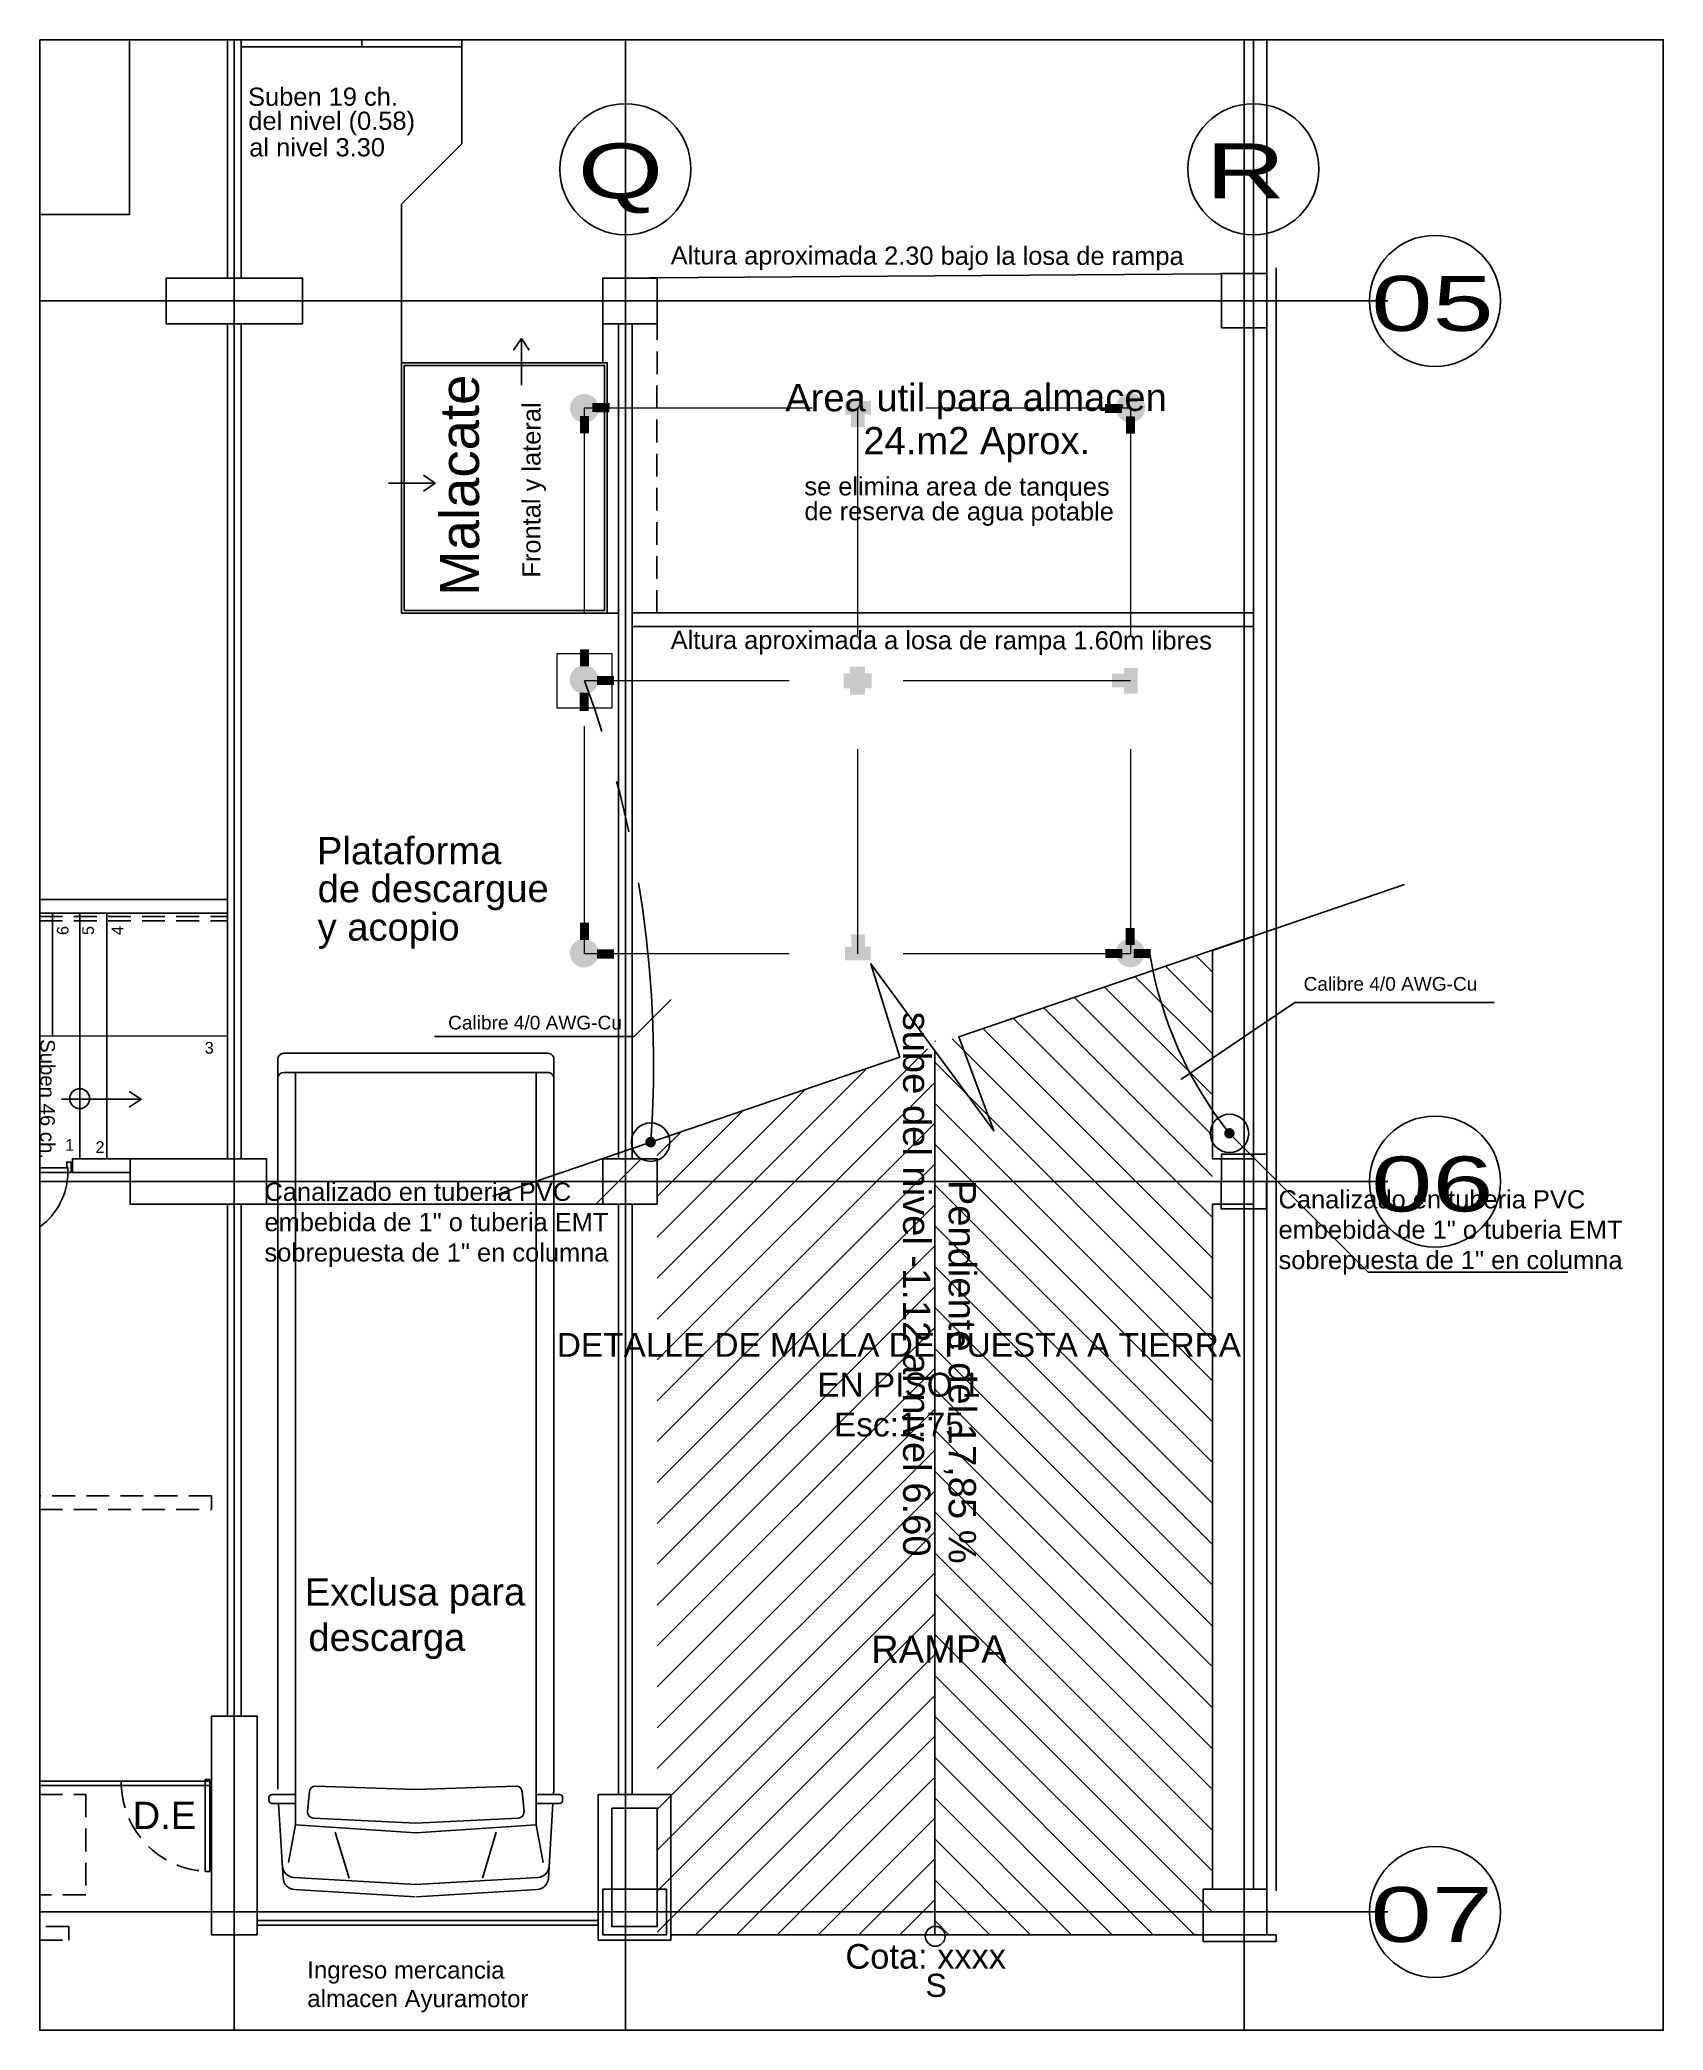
# Model space of a CAD drawing. Header units: millimetres. Extents: x 4.4 to 81.4, y 5.1 to 81.2.
# Drawn here: x 62.03 to 79.87, y 9.7 to 31.56 of the extents above; entities that cross this region are included whole.
import ezdxf

# ---------------------------------------------------------------- set-up
doc = ezdxf.new("R2010")
doc.units = ezdxf.units.MM
for name, pattern in [('CENTER', [50.8, 31.75, -6.35, 6.35, -6.35]), ('CONTINUA', [0]), ('DASHED2', [0.375, 0.25, -0.125])]:
    doc.linetypes.add(name, pattern=pattern)
doc.layers.get('Defpoints').update_dxf_attribs({"color": 8})
for name, color, linetype in [('_AMOBLAMIENTO', 252, 'Continuous'), ('_AUTOMOBILES', 8, 'Continuous'), ('AREA PARQUEO', 8, 'Continuous'), ('Bajante', 3, 'CENTER'), ('DIM', 8, 'Continuous'), ('DIM-25', 8, 'Continuous'), ('EJE-ESTRUCTURA', 8, 'CENTER'), ('Estructura', 6, 'Continuous'), ('F-2', 8, 'Continuous'), ('JCA_TEXTO1', 8, 'Continuous'), ('JCA_TEXTO2', 8, 'Continuous'), ('LINEA-1', 8, 'Continuous'), ('MURO', 8, 'Continuous'), ('Piso', 8, 'Continuous'), ('plano', 7, 'Continuous'), ('PROYECCION', 8, 'DASHED2'), ('RE80', 7, 'Continuous'), ('TEXTOS', 8, 'Continuous'), ('Textos-espacios', 8, 'Continuous'), ('Vidrio', 8, 'Continuous')]:
    doc.layers.add(name, color=color, linetype=linetype)
for name, color, linetype, lineweight in [('Escalas', 8, 'Continuous', 25), ('MALLAPT', 7, 'CONTINUA', 15), ('TEXTOELECTRICO', 7, 'Continuous', 25)]:
    doc.layers.add(name, color=color, linetype=linetype, lineweight=lineweight)
doc.styles.get("Standard").update_dxf_attribs({"font": 'arial.ttf'})
doc.styles.add('style2', font='stylu.ttf', dxfattribs={"width": 1.5})

msp = doc.modelspace()

# ---------------------------------------------------------------- texts
at = {"layer": 'JCA_TEXTO2', "style": 'style2', "width": 1.5}
for s, height, p in [('Q', 0.603, (67.945, 29.822)), ('R', 0.603, (74.846, 29.822)), ('05', 0.6031, (76.666, 28.366)), ('06', 0.6031, (76.665, 18.691)), ('07', 0.6031, (76.658, 10.666))]:
    msp.add_text(s, height=height, rotation=0.0293, dxfattribs=at).set_placement(p)
at = {"layer": 'plano', "color": 7, "insert": (71.475, 17.357), "char_height": 0.2625, "width": 7.73932, "attachment_point": 2}
msp.add_mtext('DETALLE DE MALLA DE PUESTA A TIERRA EN PISO 1\\PEsc:1.75', dxfattribs=at)
at = {"layer": 'TEXTOELECTRICO', "attachment_point": 1}
for s, insert, char_height, width in [('Calibre 4/0 AWG-Cu', (75.922, 21.267, -1417.062), 0.15, 1.90089), ('Calibre 4/0 AWG-Cu', (66.521, 20.841, -1417.062), 0.15, 1.90089), ('Canalizado en tuberia PVC embebida de 1" o tuberia EMT sobrepuesta de 1" en columna', (64.503, 19.008), 0.2, 4.01035), ('Canalizado en tuberia PVC embebida de 1" o tuberia EMT sobrepuesta de 1" en columna', (75.647, 18.925, 13.681), 0.2, 4.01035)]:
    msp.add_mtext(s, dxfattribs=dict(at, insert=insert, char_height=char_height, width=width))
at = {"layer": 'TEXTOS'}
for s, height, rotation, p in [('Suben 19 ch.', 0.2, 0.0669, (64.323, 30.838)), ('del nivel (0.58)', 0.2, 0.0669, (64.325, 30.573, 0)), ('al nivel 3.30', 0.2, 0.0669, (64.336, 30.282, 0)), ('Altura aproximada 2.30 bajo la losa de rampa', 0.2, 359.9331, (68.967, 29.096)), (' Malacate', 0.429, 90.0669, (66.862, 25.288)), ('Area util para almacen', 0.3, 0.0669, (70.226, 27.482)), ('Frontal y lateral', 0.2, 89.9331, (67.535, 25.655)), ('24.m2 Aprox. ', 0.3, 0.0669, (71.084, 27.009)), ('se elimina area de tanques ', 0.2, 359.9331, (70.436, 26.559)), ('de reserva de agua potable', 0.2, 359.9331, (70.436, 26.286)), ('Altura aproximada a losa de rampa 1.60m libres', 0.2, 359.9331, (68.967, 24.871)), ('Plataforma', 0.3, 0.0669, (65.08, 22.505)), ('de descargue', 0.3, 0.0669, (65.087, 22.088)), ('y acopio', 0.3, 0.0669, (65.087, 21.666)), ('6', 0.128, 89.9331, (62.35, 21.728, 324.057)), ('5', 0.128, 89.9331, (62.628, 21.728, 324.057)), ('4', 0.128, 89.9331, (62.95, 21.728, 324.057)), ('Suben 46 ch.', 0.16, 269.9331, (62.04, 20.585)), ('3', 0.128, 359.9331, (63.846, 20.426, 324.057)), ('1', 0.128, 359.9331, (62.312, 19.358, 324.057)), ('2', 0.128, 359.9331, (62.646, 19.335, 324.057)), ('Exclusa para', 0.3, 0.0669, (64.946, 14.36)), ('descarga', 0.3, 0.0669, (64.986, 13.862)), ('RAMPA', 0.3, 0.0669, (71.17, 13.732)), ('D.E', 0.3, 0.0669, (63.054, 11.906)), ('Cota: xxxx', 0.2706, 0.0669, (70.887, 10.372)), ('Ingreso mercancia', 0.18864, 359.9331, (64.973, 10.265)), ('S', 0.254, 0.0669, (71.766, 10.062)), ('almacen Ayuramotor', 0.18864, 359.9331, (64.973, 9.951))]:
    msp.add_text(s, height=height, rotation=rotation, dxfattribs=at).set_placement(p)
at = {"layer": 'Textos-espacios', "char_height": 0.3, "attachment_point": 1, "rotation": 270}
for s, insert in [('sube del nivel -1.12 al nivel 6.60', (71.821, 20.887)), ('Pendiente del 17,85 %', (72.322, 19.039))]:
    msp.add_mtext_dynamic_manual_height_columns(s, width=8.83831, gutter_width=5, heights=[0], dxfattribs=dict(at, insert=insert))

# ---------------------------------------------------------------- blocks, each defined once
blk = doc.blocks.new('A$C47F36299')
at = {"layer": '_AUTOMOBILES'}
for p, q in [((1.025, 3.121), (0.203, 3.071)), ((1.025, 2.935), (1.025, 3.194)), ((1.058, 3.227), (1.089, 3.227)), ((1.123, 3.194), (1.123, 2.935)), ((9.2, 3.13), (1.182, 3.13)), ((9.056, 0.163), (9.056, 3.063)), ((9.266, 0.163), (9.266, 3.063)), ((0.078, 2.946), (0, 1.621)), ((0.212, 2.954), (0.133, 1.613)), ((0.377, 3.013), (0.79, 2.935)), ((0.79, 2.935), (0.703, 1.613)), ((0.79, 2.935), (9.056, 2.935)), ((0.808, 1.613), (0.864, 2.739)), ((0.935, 2.803), (1.153, 2.783)), ((1.216, 2.714), (1.179, 1.613)), ((0.71, 2.498), (0.202, 2.345)), ((0.078, 0.281), (0, 1.606)), ((0.078, 0.281), (0, 1.606)), ((0.212, 0.273), (0.133, 1.613)), ((0.212, 0.273), (0.133, 1.613)), ((0.79, 0.292), (0.703, 1.613)), ((0.808, 1.613), (0.864, 0.488)), ((1.216, 0.512), (1.179, 1.613)), ((0.71, 0.729), (0.202, 0.882)), ((0.935, 0.424), (1.153, 0.444)), ((0.377, 0.213), (0.79, 0.292)), ((0.79, 0.292), (9.056, 0.292)), ((1.025, 0.292), (1.025, 0.033)), ((1.123, 0.033), (1.123, 0.292)), ((1.025, 0.106), (0.203, 0.155)), ((1.182, 0.097), (1.123, 0.1)), ((9.2, 0.097), (1.182, 0.097)), ((1.058, 0), (1.089, 0))]:
    blk.add_line(p, q, dxfattribs=at)
for centre, radius, start, end in [((0.211, 2.938), 0.133, 93.4265, 176.6512), ((0.345, 2.946), 0.133, 93.4265, 176.6512), ((1.058, 3.194), 0.0333, 90, 180), ((1.089, 3.194), 0.0333, 0, 90), ((8.989, 3.063), 0.0667, 0, 90), ((9.2, 3.063), 0.0667, 0, 90), ((0.931, 2.736), 0.0667, 86.6897, 177.3281), ((1.149, 2.716), 0.0667, 358.2187, 86.6897), ((0.931, 0.491), 0.0667, 182.6719, 273.3103), ((1.149, 0.51), 0.0667, 273.3103, 1.7813), ((0.211, 0.289), 0.133, 183.3488, 266.5735), ((0.211, 0.289), 0.133, 183.3488, 266.5735), ((0.345, 0.28), 0.133, 183.3488, 266.5735), ((0.345, 0.28), 0.133, 183.3488, 266.5735), ((1.058, 0.033), 0.0333, 180, 270), ((1.089, 0.033), 0.0333, 270, 0), ((8.989, 0.163), 0.0667, 270, 0), ((9.2, 0.163), 0.0667, 270, 0)]:
    blk.add_arc(centre, radius, start, end, dxfattribs=at)

# ---------------------------------------------------------------- hatches: boundary and pattern name
h = msp.add_hatch(color=3)
edge = h.paths.add_edge_path()
edge.add_arc((68.018, 27.515), 0.158, 269.7289, 629.7289)
for points in [[(68.294, 27.472), (68.106, 27.473), (68.106, 27.573), (68.295, 27.572)], [(71.167, 27.594), (70.885, 27.594), (70.885, 27.445), (71.167, 27.445)], [(70.948, 27.594), (70.948, 27.311), (71.098, 27.311), (71.098, 27.594)], [(73.928, 27.462), (73.739, 27.463), (73.74, 27.562), (73.928, 27.562)], [(68.07, 27.429), (68.069, 27.241), (67.969, 27.241), (67.97, 27.43)], [(73.97, 27.237), (73.971, 27.426), (74.071, 27.425), (74.07, 27.237)], [(68.069, 24.68), (68.069, 24.868), (67.969, 24.868), (67.969, 24.68)], [(68.345, 24.574), (68.157, 24.574), (68.157, 24.475), (68.345, 24.475)], [(71.174, 24.44), (70.866, 24.44), (70.866, 24.604), (71.174, 24.604)], [(71.102, 24.676), (71.102, 24.368), (70.938, 24.368), (70.938, 24.676)], [(74.098, 24.6), (73.816, 24.6), (73.816, 24.45), (74.098, 24.45)], [(74.099, 24.381), (74.099, 24.663), (73.949, 24.663), (73.949, 24.381)], [(67.967, 24.189), (67.967, 24.39), (68.067, 24.389), (68.066, 24.188)], [(68.069, 21.675), (68.069, 21.864), (67.969, 21.864), (67.969, 21.675)], [(71.101, 21.453), (71.101, 21.735), (70.952, 21.735), (70.952, 21.453)], [(73.966, 21.618), (73.967, 21.806), (74.067, 21.805), (74.066, 21.617)], [(68.345, 21.57), (68.157, 21.57), (68.157, 21.47), (68.345, 21.47)], [(70.882, 21.452), (71.165, 21.452), (71.165, 21.602), (70.882, 21.602)], [(73.742, 21.575), (73.93, 21.574), (73.93, 21.474), (73.742, 21.475)], [(74.053, 21.575), (74.242, 21.574), (74.241, 21.474), (74.053, 21.475)]]:
    msp.add_hatch(color=2).paths.add_polyline_path(points)
h = msp.add_hatch(color=3)
edge = h.paths.add_edge_path()
edge.add_arc((74.02, 27.522), 0.162, 0, 360)
h = msp.add_hatch(color=3)
edge = h.paths.add_edge_path()
edge.add_arc((68.016, 24.533), 0.158, 90, 450, ccw=False)
h = msp.add_hatch(color=3)
edge = h.paths.add_edge_path()
edge.add_arc((68.016, 21.529), 0.158, 90, 450, ccw=False)
h = msp.add_hatch(color=3)
edge = h.paths.add_edge_path()
edge.add_arc((74.018, 21.532), 0.158, 89.7289, 449.7289)
h = msp.add_hatch(color=256)
h.dxf.hatch_style = 1
h.paths.add_polyline_path([(68.805, 19.453, 1), (68.688, 19.453, 1)])
h = msp.add_hatch(color=256)
h.dxf.hatch_style = 1
h.paths.add_polyline_path([(75.165, 19.55, 1), (75.049, 19.55, 1)])
at = {"layer": 'Piso'}
h = msp.add_hatch(dxfattribs=at)
h.set_pattern_fill('ANSI31', color=256, scale=0.1, angle=-41.916, style=0)
h.set_pattern_definition([(135, (73.6803, 32.88672), (0.2245064, 0.2245064), [])])
edge = h.paths.add_edge_path()
edge.add_line((71.869, 20.452), (71.869, 10.746))
edge.add_line((72.019, 10.745), (74.92, 10.746))
edge.add_line((74.92, 10.746), (74.92, 21.551))
edge.add_line((74.92, 21.551), (71.779, 20.493))
h = msp.add_hatch(dxfattribs=at)
h.set_pattern_fill('ANSI31', color=256, scale=0.1, style=0)
h.set_pattern_definition([(45, (-1283.23943, 4920.19872), (-0.224506403, 0.224506403), [])])
edge = h.paths.add_edge_path()
edge.add_line((71.869, 20.571), (71.869, 10.745))
edge.add_line((71.818, 10.745), (68.82, 10.745))
edge.add_line((68.82, 10.745), (68.82, 19.477))
edge.add_line((68.82, 19.477), (71.927, 20.526))

# ---------------------------------------------------------------- linework, layer by layer
for centre in [(75.108, 19.549), (68.747, 19.453)]:
    msp.add_circle(centre, 0.211)
at = {"layer": 'AREA PARQUEO'}
for p, q in [((62.172, 20.619), (62.172, 21.969)), ((62.472, 19.27), (62.472, 21.969)), ((62.771, 19.27), (62.772, 21.969)), ((74.92, 10.745), (68.97, 10.745))]:
    msp.add_line(p, q, dxfattribs=at)
for points in [[(68.22, 18.77), (68.22, 19.27), (68.395, 19.27), (68.395, 25.265), (66.009, 25.265), (66.01, 29.759), (66.671, 30.42), (66.671, 31.486), (64.246, 31.486), (64.246, 28.945), (64.921, 28.945), (64.921, 28.445), (64.246, 28.445), (64.246, 19.27), (64.526, 19.27), (64.526, 18.77)], [(75.37, 21.711), (74.92, 21.557), (74.92, 19.27), (75.37, 19.27)], [(75.37, 18.77), (74.92, 18.77), (74.92, 11.245), (75.37, 11.245)]]:
    msp.add_lwpolyline(points, close=True, dxfattribs=at)
at = {"layer": 'Bajante', "ltscale": 0.09}
for centre, radius, start, end in [((56.789, 20.323), 11.99, 355.8358, 20.4977), ((78.484, 22.227), 4.31, 189.4216, 218.4207)]:
    msp.add_arc(centre, radius, start, end, dxfattribs=at)
at = {"layer": 'Defpoints', "ltscale": 0.03}
msp.add_lwpolyline([(75.52, 31.564), (75.52, 28.995), (68.22, 28.945), (68.22, 28.015), (66.01, 28.015), (66.01, 29.759), (66.671, 30.42), (66.671, 31.486), (64.246, 31.486), (64.246, 31.564)], dxfattribs=at)
at = {"layer": 'DIM', "ltscale": 0.03}
msp.add_line((62.034, 20.619), (64.096, 20.62), dxfattribs=at)
at = {"layer": 'DIM-25'}
msp.add_arc((61.591, 19.128), 0.751, 306.1155, 359.4867, dxfattribs=at)
at = {"layer": 'EJE-ESTRUCTURA'}
for p, q in [((64.171, 31.564), (64.171, 9.696)), ((64.171, 31.564), (64.171, 9.696)), ((68.47, 31.564), (68.47, 9.696)), ((75.27, 31.564), (75.27, 9.696)), ((62.034, 28.695), (76.847, 28.695)), ((62.034, 19.02), (76.847, 19.02)), ((62.034, 10.995), (76.847, 10.995))]:
    msp.add_line(p, q, dxfattribs=at)
at = {"layer": 'Escalas'}
msp.add_lwpolyline([(65.571, 31.564), (65.571, 31.486), (66.671, 31.486), (66.671, 31.564)], dxfattribs=at)
for points in [[(65.471, 31.486), (65.471, 31.486), (64.371, 31.486), (64.371, 31.486)], [(66.671, 31.486), (66.671, 31.486), (65.571, 31.486), (65.571, 31.486)]]:
    msp.add_lwpolyline(points, close=True, dxfattribs=at)
at = {"layer": 'Estructura'}
for points in [[(64.921, 28.945), (64.921, 28.445), (63.421, 28.445), (63.421, 28.945)], [(68.82, 28.445), (68.82, 28.945), (68.22, 28.945), (68.22, 28.445)], [(75.52, 28.4), (75.52, 28.995), (75.019, 28.995), (75.019, 28.4)], [(63.026, 19.27), (64.526, 19.27), (64.526, 18.77), (63.026, 18.77)], [(68.82, 18.77), (68.82, 19.27), (68.22, 19.27), (68.22, 18.77)], [(75.515, 18.721), (75.52, 19.321), (75.019, 19.32), (75.015, 18.72)], [(63.921, 10.745), (63.921, 13.145), (64.421, 13.145), (64.421, 10.745)], [(68.92, 10.745), (68.92, 11.245), (68.22, 11.245), (68.22, 10.745)], [(75.52, 10.745), (75.52, 11.245), (74.82, 11.245), (74.82, 10.745)]]:
    msp.add_lwpolyline(points, close=True, dxfattribs=at)
at = {"layer": 'F-2'}
for points in [[(62.034, 19.121), (62.342, 19.121), (62.342, 19.172), (62.034, 19.172)], [(62.329, 19.172), (62.329, 19.234), (62.38, 19.234), (62.38, 19.121), (62.342, 19.121), (62.342, 19.172), (62.329, 19.172)], [(62.393, 19.134), (62.38, 19.134), (62.38, 19.221), (62.393, 19.221)]]:
    msp.add_lwpolyline(points, dxfattribs=at)
at = {"layer": 'JCA_TEXTO1', "linetype": 'Continuous'}
for centre in [(68.47, 30.142), (68.47, 30.142), (75.37, 30.142), (75.37, 30.142), (77.367, 28.695), (77.367, 19.02), (77.367, 10.995)]:
    msp.add_circle(centre, 0.72, dxfattribs=at)
at = {"layer": 'LINEA-1'}
msp.add_lwpolyline([(67.009, 18.858), (71.484, 20.388), (71.167, 21.413), (72.519, 19.577), (72.133, 20.61), (77.03, 22.284)], dxfattribs=at)
at = {"layer": 'MALLAPT', "color": 7, "linetype": 'DASHED2', "ltscale": 10}
msp.add_lwpolyline([(74.02, 27.522), (74.02, 21.522), (68.02, 21.522), (68.02, 27.522)], close=True, dxfattribs=at)
for points in [[(71.02, 27.522), (71.02, 21.522)], [(74.02, 24.522), (68.02, 24.522)]]:
    msp.add_lwpolyline(points, dxfattribs=at)
at = {"layer": 'MALLAPT', "ltscale": 10}
msp.add_lwpolyline([(67.72, 24.822), (68.32, 24.822), (68.32, 24.222), (67.72, 24.222)], close=True, dxfattribs=at)
at = {"layer": 'MURO'}
for points in [[(64.246, 31.564), (64.246, 28.945), (64.096, 28.945), (64.096, 31.564)], [(75.37, 31.564), (75.37, 11.245), (75.52, 11.245), (75.52, 31.564)], [(62.034, 22.12), (64.096, 22.12), (64.096, 21.97), (62.034, 21.97)]]:
    msp.add_lwpolyline(points, dxfattribs=at)
for points in [[(64.096, 28.445), (64.096, 19.27), (64.246, 19.27), (64.246, 28.445)], [(68.545, 28.445), (68.545, 19.27), (68.395, 19.27), (68.395, 28.445)], [(66.01, 25.265), (68.27, 25.265), (68.27, 28.015), (66.01, 28.015)], [(66.039, 25.295), (68.24, 25.295), (68.24, 27.986), (66.039, 27.986)], [(68.545, 25.117), (68.545, 25.267), (75.371, 25.269), (75.371, 25.119)], [(63.026, 19.12), (63.026, 19.27), (62.393, 19.27), (62.393, 19.12)], [(64.095, 18.77), (64.095, 13.145), (64.245, 13.145), (64.245, 18.77)], [(68.545, 12.286), (68.545, 18.77), (68.395, 18.77), (68.395, 12.286)], [(68.17, 12.286), (68.97, 12.286), (68.97, 10.686), (68.17, 10.686)], [(68.32, 12.136), (68.82, 12.136), (68.82, 10.836), (68.32, 10.836)], [(75.62, 10.745), (74.82, 10.745), (74.82, 10.672), (75.62, 10.672)]]:
    msp.add_lwpolyline(points, close=True, dxfattribs=at)
at = {"layer": 'Piso'}
for p, q in [((75.62, 11.228, 0.039), (75.62, 29.057, -41.216)), ((71.869, 10.745), (71.869, 20.46))]:
    msp.add_line(p, q, dxfattribs=at)
msp.add_lwpolyline([(63.021, 31.564), (63.021, 29.646), (62.034, 29.646)], dxfattribs=at)
at = {"layer": 'PROYECCION'}
for p, q in [((68.814, 25.266), (68.817, 28.445)), ((62.034, 21.933), (64.096, 21.933)), ((62.034, 21.883), (64.096, 21.883))]:
    msp.add_line(p, q, dxfattribs=at)
for points in [[(62.034, 15.417), (63.921, 15.417), (63.921, 15.567), (62.034, 15.567)], [(62.034, 12.286), (62.538, 12.286), (62.538, 11.184), (62.034, 11.184)], [(62.034, 10.685), (62.351, 10.685), (62.351, 10.835), (62.034, 10.835)]]:
    msp.add_lwpolyline(points, dxfattribs=at)
msp.add_arc((63.907, 12.418), 0.978, 181.9845, 266.7767, dxfattribs=at)
at = {"layer": 'RE80', "color": 7}
msp.add_lwpolyline([(62.034, 31.564), (79.874, 31.564), (79.874, 9.696), (62.034, 9.696)], close=True, dxfattribs=at)
at = {"layer": 'TEXTOELECTRICO'}
for points in [[(68.973, 21.019), (68.565, 20.612), (66.373, 20.612)], [(74.574, 20.141), (75.825, 20.986), (78.018, 20.986)], [(75.108, 19.549), (76.632, 18.024), (78.825, 18.024)], [(68.641, 19.27), (68.143, 18.773), (65.95, 18.773)]]:
    msp.add_lwpolyline(points, dxfattribs=at)
at = {"layer": 'TEXTOS'}
for points in [[(67.326, 27.77), (67.326, 28.282), (67.239, 28.153)], [(67.326, 27.77), (67.326, 28.282), (67.412, 28.153)], [(65.866, 26.691), (66.378, 26.692), (66.249, 26.779)], [(65.866, 26.691), (66.378, 26.692), (66.249, 26.606)], [(62.272, 19.924), (63.146, 19.924), (63.016, 20.01)], [(62.272, 19.924), (63.146, 19.924), (63.016, 19.838)]]:
    msp.add_lwpolyline(points, dxfattribs=at)
for centre in [(62.472, 19.931), (71.874, 10.728, -5.942)]:
    msp.add_circle(centre, 0.109, dxfattribs=at)
at = {"layer": 'Vidrio'}
msp.add_lwpolyline([(62.034, 12.384), (62.927, 12.384), (62.927, 12.434), (62.034, 12.434)], dxfattribs=at)
for points in [[(62.929, 12.384), (62.929, 12.434), (63.921, 12.434), (63.921, 12.384)], [(63.902, 12.451), (63.852, 12.451), (63.852, 11.441), (63.902, 11.441)], [(68.17, 10.85), (68.17, 10.9), (64.421, 10.9), (64.421, 10.85)]]:
    msp.add_lwpolyline(points, close=True, dxfattribs=at)

# ---------------------------------------------------------------- block references
at = {"layer": '_AMOBLAMIENTO', "linetype": 'Continuous', "lineweight": 0, "rotation": 89.99999999999999}
msp.add_blockref('A$C47F36299', (67.779, 11.163, -2493.884), dxfattribs=at)

msp.set_redraw_order([(e.dxf.handle, doc.entitydb.next_handle()) for e in msp.query("TEXT MTEXT ATTDEF DIMENSION ARC_DIMENSION")])  # texts and dimensions are drawn at this point

doc.saveas('drawing.dxf')
